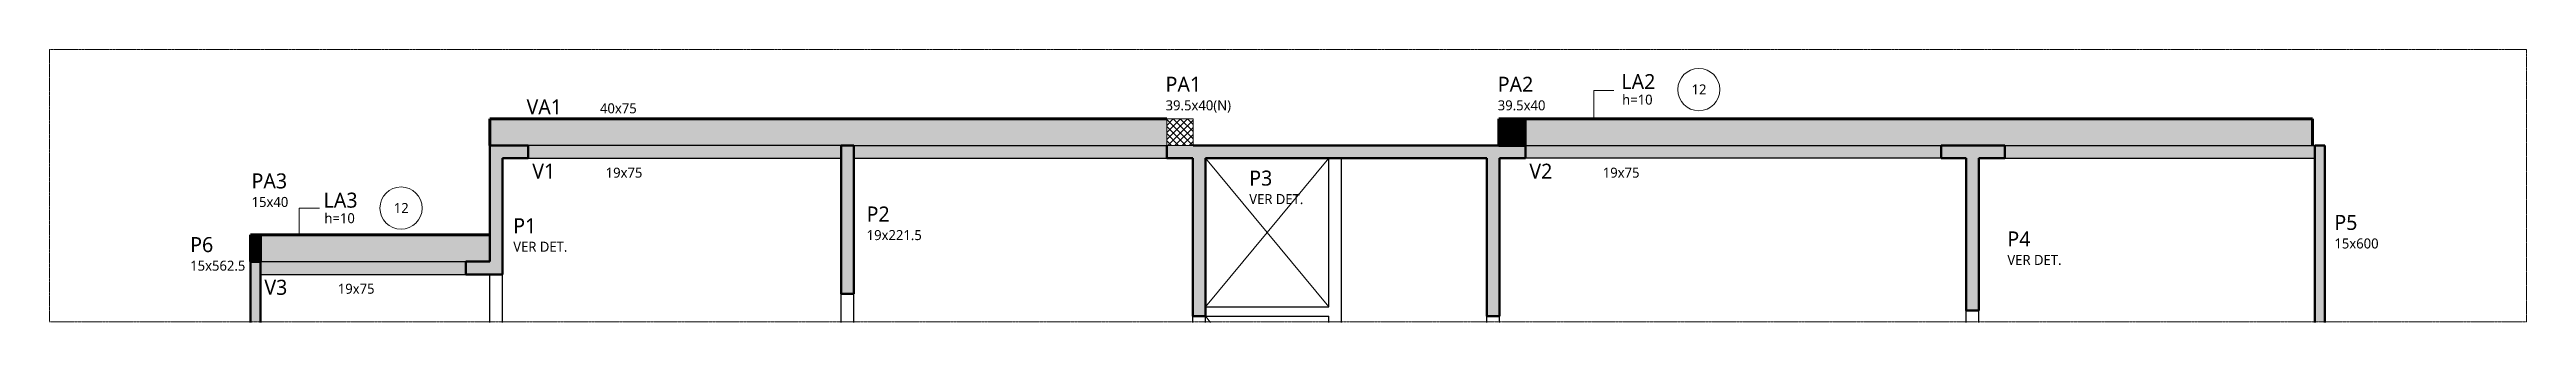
# Model space of a CAD drawing. Header units: centimetres. Extents: x -1981 to 73905, y -3196 to 88043.
# Drawn here: x 52894 to 56604, y 443 to 851 of the extents above; entities that cross this region are included whole.
import ezdxf

# ---------------------------------------------------------------- set-up
doc = ezdxf.new("R2010")
doc.units = ezdxf.units.CM
doc.linetypes.add('Hidden', pattern=[0.714375, 0.47625, -0.238125])
doc.layers.add('A-DETL', color=7, linetype='Continuous', lineweight=18, true_color=0x00a600)
for name, color, linetype, lineweight in [('A-DETL-GENF', 7, 'Continuous', 18), ('A-FLOR', 7, 'Continuous', 25), ('A-FLOR-IDEN', 7, 'Continuous', 9), ('S-BEAM', 7, 'Continuous', 25), ('S-BEAM-IDEN', 7, 'Continuous', 9), ('S-COLS', 7, 'Continuous', 25), ('S-COLS-IDEN', 7, 'Continuous', 9)]:
    doc.layers.add(name, color=color, linetype=linetype, lineweight=lineweight)
doc.styles.add('Gadugi', font='gadugi.ttf', dxfattribs={"height": 15})
doc.styles.add('Gadugi_2', font='gadugi.ttf', dxfattribs={"height": 0.2})
doc.styles.add('Gadugi_3', font='gadugi.ttf', dxfattribs={"height": 22.5})

msp = doc.modelspace()

# ---------------------------------------------------------------- texts
at = {"layer": 'A-FLOR-IDEN', "attachment_point": 1}
for s, insert, char_height, width, style in [('h=10', (55249.56, 783.27), 15, 59.5253, 'Gadugi'), ('LA2', (55248.39, 813.98), 22.5, 63.7342, 'Gadugi_3'), ('12', (55353.49, 798.48), 15, 27.6582, 'Gadugi'), ('LA3', (53304.55, 636.74), 22.5, 63.7342, 'Gadugi_3'), ('h=10', (53305.72, 606.03), 15, 59.5253, 'Gadugi'), ('12', (53409.65, 621.25), 15, 27.6582, 'Gadugi')]:
    msp.add_mtext(s, dxfattribs=dict(at, insert=insert, char_height=char_height, width=width, style=style))
at = {"layer": 'S-BEAM-IDEN', "attachment_point": 1}
for s, insert, char_height, width, style in [('VA1', (53608.55, 776.24), 22.5, 69.7468, 'Gadugi_3'), ('40x75', (53718.5, 770.33), 15, 67.3417, 'Gadugi'), ('V1', (53617.07, 680.03), 22.5, 45.0949, 'Gadugi_3'), ('19x75', (53727.02, 674.12), 15, 67.3417, 'Gadugi'), ('V2', (55110.56, 680.03), 22.5, 45.0949, 'Gadugi_3'), ('19x75', (55220.51, 674.12), 15, 67.3417, 'Gadugi'), ('V3', (53215.83, 506.46), 22.5, 45.0949, 'Gadugi_3'), ('19x75', (53325.78, 500.56), 15, 67.3417, 'Gadugi')]:
    msp.add_mtext(s, dxfattribs=dict(at, insert=insert, char_height=char_height, width=width, style=style))
at = {"layer": 'S-COLS-IDEN', "attachment_point": 1}
for s, insert, char_height, width, style in [('PA1', (54565.71, 810.01), 22.5, 67.3417, 'Gadugi_3'), ('PA2', (55063.21, 810.01), 22.5, 67.3417, 'Gadugi_3'), ('39.5x40(N)', (54565.71, 774.78), 15, 121.4557, 'Gadugi'), ('39.5x40', (55063.21, 774.78), 15, 86.5822, 'Gadugi'), ('P3', (54691.01, 669.72), 22.5, 42.6899, 'Gadugi_3'), ('PA3', (53196.65, 665.53), 22.5, 67.3417, 'Gadugi_3'), ('15x40', (53196.65, 630.29), 15, 67.3417, 'Gadugi'), ('P1', (53588.61, 598.48), 22.5, 42.6899, 'Gadugi_3'), ('P2', (54117.94, 616.03), 22.5, 42.6899, 'Gadugi_3'), ('P5', (56316.36, 603.48), 22.5, 42.6899, 'Gadugi_3'), ('P6', (53104.71, 570.26), 22.5, 42.6899, 'Gadugi_3'), ('19x221.5', (54117.94, 580.79), 15, 100.4114, 'Gadugi'), ('P4', (55826.58, 578.72), 22.5, 42.6899, 'Gadugi_3'), ('15x600', (56316.36, 568.24), 15, 81.1709, 'Gadugi'), ('15x562.5', (53104.71, 535.03), 15, 100.4114, 'Gadugi')]:
    msp.add_mtext(s, dxfattribs=dict(at, insert=insert, char_height=char_height, width=width, style=style))

# ---------------------------------------------------------------- blocks, each defined once
blk = doc.blocks.new('TQS - Pilar Polig_5 - TQS Column-2591318-DM G 010 - DETALHE NORTE PAV 17')
at = {"layer": 'S-COLS', "true_color": 0x808080}
blk.add_hatch(color=8, dxfattribs=at).paths.add_polyline_path([(-9.3, 150.1), (-9.3, -77.5), (-48, -77.5), (-48, -96.5), (47, -96.5), (47, -77.5), (9.7, -77.5), (9.7, 150.1)], flags=0)
at = {"layer": 'S-COLS', "lineweight": 50}
for p, q in [((-9.3, -77.5), (-9.3, 150.1)), ((-9.3, 150.1), (9.7, 150.1)), ((9.7, 150.1), (9.7, -77.5)), ((-48, -96.5), (-48, -77.5)), ((-48, -77.5), (-9.3, -77.5)), ((47, -96.5), (-48, -96.5)), ((9.7, -77.5), (47, -77.5)), ((47, -77.5), (47, -96.5))]:
    blk.add_line(p, q, dxfattribs=at)
blk = doc.blocks.new('PED_TAG_PILAR_R04 - PILAR VER DET_-2523782-DM G 010 - DETALHE NORTE PAV 17')
at = {"layer": 'S-COLS-IDEN', "insert": (0.115, -0.633), "char_height": 0.2, "width": 1.37089, "attachment_point": 1, "style": 'Gadugi_2'}
blk.add_mtext('VER DET.', dxfattribs=at)
blk = doc.blocks.new('PED_TAG_LAJE_R03 - TÍTULO_ESPESSURA_REBAIXO _LADO_-2582900-DM G 010 - DETALHE NORTE PAV 17')
at = {"layer": 'A-FLOR-IDEN'}
blk.add_circle((1.073, 0), 0.421, dxfattribs=at)

# ---------------------------------------------------------------- hatches: boundary and pattern name
at = {"layer": 'A-DETL-GENF', "true_color": 0x0000ff}
h = msp.add_hatch(dxfattribs=at)
h.set_pattern_fill('FP_6', color=5, style=0, pattern_type=2)
h.set_pattern_definition([(45, (54953.694, 1516), (-5.3033, 5.3033), []), (135, (54953.694, 1516), (-5.3033, -5.3033), [])])
h.paths.add_polyline_path([(54606.85, 707.12), (54606.85, 747.12), (54567.35, 747.12), (54567.35, 707.12)], flags=0)
at = {"layer": 'A-FLOR', "true_color": 0xffffcc}
for points in [[(55676.83, 707.12), (56283.34, 707.12), (56283.34, 747.12), (55104.35, 747.12), (55104.35, 707.12), (55104.57, 707.12)], [(53553.33, 533.55), (53553.33, 573.55), (53209.83, 573.55), (53209.83, 533.55), (53517.58, 533.55)]]:
    msp.add_hatch(color=7, dxfattribs=at).paths.add_polyline_path(points, flags=0)
at = {"layer": 'S-BEAM', "true_color": 0xffffcc}
for points in [[(53611.08, 707.12), (54567.35, 707.12), (54567.35, 747.12), (53553.35, 747.12), (53553.35, 707.12), (53572.33, 707.12)], [(53821.26, 688.12), (54079.83, 688.12), (54079.83, 707.12), (53611.08, 707.12), (53611.08, 688.12)], [(54098.83, 688.12), (54567.58, 688.12), (54567.58, 707.12), (54098.83, 707.12)], [(55104.57, 688.12), (55727.59, 688.12), (55727.59, 707.12), (55104.57, 707.12)], [(55822.59, 688.12), (56286.84, 688.12), (56286.84, 707.12), (55822.59, 707.12)], [(53517.58, 514.55), (53517.58, 533.55), (53209.83, 533.55), (53209.83, 514.55)]]:
    msp.add_hatch(color=7, dxfattribs=at).paths.add_polyline_path(points, flags=0)
at = {"layer": 'S-COLS', "true_color": 0x808080}
for points in [[(55104.35, 707.12), (55104.35, 747.12), (55064.85, 747.12), (55064.85, 707.12)], [(53517.58, 514.55), (53572.33, 514.55), (53572.33, 688.12), (53611.08, 688.12), (53611.08, 707.12), (53553.33, 707.12), (53553.33, 533.55), (53517.58, 533.55)], [(54098.83, 485.65), (54098.83, 707.12), (54079.83, 707.12), (54079.83, 485.65)], [(55046.83, 452.12), (55065.83, 452.12), (55065.83, 688.12), (55104.57, 688.12), (55104.57, 707.12), (54567.58, 707.12), (54567.58, 688.12), (54606.33, 688.12), (54606.33, 452.12), (54625.33, 452.12), (54625.33, 688.12), (55046.83, 688.12)], [(56301.84, 442.74), (56301.84, 707.12), (56286.84, 707.12), (56286.84, 442.74)], [(53209.83, 533.55), (53209.83, 573.55), (53194.83, 573.55), (53194.83, 533.55)], [(53209.83, 442.74), (53209.83, 533.55), (53194.83, 533.55), (53194.83, 442.74)]]:
    msp.add_hatch(color=8, dxfattribs=at).paths.add_polyline_path(points, flags=0)

# ---------------------------------------------------------------- linework, layer by layer
at = {"layer": 'A-DETL', "color": 7, "linetype": 'Hidden'}
for p, q in [((52894.05, 850.56), (52894.05, 443.56)), ((56604.05, 850.56), (52894.05, 850.56)), ((56604.05, 443.56), (56604.05, 850.56)), ((52894.05, 443.56), (56604.05, 443.56))]:
    msp.add_line(p, q, dxfattribs=at)
at = {"layer": 'A-DETL', "color": 7}
for p, q in [((55207.13, 749.36), (55207.13, 789.36)), ((55207.13, 789.36), (55237.13, 789.36)), ((54567.35, 747.12), (54567.35, 707.12)), ((54606.85, 747.12), (54567.35, 747.12)), ((54606.85, 707.12), (54606.85, 747.12)), ((54567.35, 707.12), (54606.85, 707.12)), ((54810.33, 466.12), (54625.33, 688.12)), ((54810.33, 688.12), (54625.33, 466.12)), ((53268.18, 573.55), (53268.18, 613.55)), ((53268.18, 613.55), (53298.18, 613.55)), ((54625.33, 452.12), (54633.11, 442.74))]:
    msp.add_line(p, q, dxfattribs=at)
at = {"layer": 'A-FLOR', "color": 190, "lineweight": 70, "true_color": 0x8000ff}
for p, q in [((55104.35, 747.12), (56283.34, 747.12)), ((56283.34, 747.12), (56283.34, 707.12)), ((53209.83, 573.55), (53553.33, 573.55))]:
    msp.add_line(p, q, dxfattribs=at)
at = {"layer": 'S-BEAM', "color": 190, "lineweight": 70, "true_color": 0x8000ff}
for q in [(53553.35, 707.12), (54567.35, 747.12)]:
    msp.add_line((53553.35, 747.12), q, dxfattribs=at)
at = {"layer": 'S-BEAM'}
for p, q in [((54079.83, 707.12), (53611.08, 707.12)), ((54098.83, 707.12), (54567.35, 707.12)), ((55104.57, 707.12), (55727.59, 707.12)), ((55822.59, 707.12), (56286.84, 707.12)), ((53611.08, 688.12), (54079.83, 688.12)), ((54098.83, 688.12), (54567.58, 688.12)), ((54810.33, 466.12), (54810.33, 688.12)), ((54829.33, 442.74), (54829.33, 688.12)), ((55727.59, 688.12), (55104.57, 688.12)), ((55822.59, 688.12), (56286.84, 688.12)), ((53209.83, 533.55), (53517.58, 533.55)), ((53209.83, 514.55), (53517.58, 514.55)), ((53553.33, 442.74), (53553.33, 514.55)), ((53572.33, 442.74), (53572.33, 514.55)), ((54079.83, 442.74), (54079.83, 485.65)), ((54098.83, 442.74), (54098.83, 485.65)), ((54606.33, 442.74), (54606.33, 452.12)), ((54625.33, 466.12), (54810.33, 466.12)), ((54625.33, 442.74), (54625.33, 452.12)), ((54625.33, 452.12), (54810.33, 452.12)), ((54810.33, 442.74), (54810.33, 452.12)), ((55046.83, 442.74), (55046.83, 452.12)), ((55065.83, 442.74), (55065.83, 452.12)), ((55764.84, 442.74), (55764.84, 460.55)), ((55783.84, 442.74), (55783.84, 460.55))]:
    msp.add_line(p, q, dxfattribs=at)
at = {"layer": 'S-COLS', "color": 190, "lineweight": 70, "true_color": 0x8000ff}
for p, q in [((55064.85, 707.12), (55064.85, 747.12)), ((55064.85, 747.12), (55104.35, 747.12)), ((55104.35, 747.12), (55104.35, 707.12)), ((55104.35, 707.12), (55064.85, 707.12)), ((53194.83, 533.55), (53194.83, 573.55)), ((53194.83, 573.55), (53209.83, 573.55)), ((53209.83, 573.55), (53209.83, 533.55)), ((53209.83, 533.55), (53194.83, 533.55))]:
    msp.add_line(p, q, dxfattribs=at)
at = {"layer": 'S-COLS', "lineweight": 50}
for p, q in [((53553.33, 533.55), (53553.33, 707.12)), ((53553.33, 707.12), (53611.08, 707.12)), ((53611.08, 707.12), (53611.08, 688.12)), ((54079.83, 485.65), (54079.83, 707.12)), ((54079.83, 707.12), (54098.83, 707.12)), ((54098.83, 707.12), (54098.83, 485.65)), ((54567.58, 688.12), (54567.58, 707.12)), ((54606.85, 707.12), (55104.57, 707.12)), ((55104.57, 707.12), (55104.57, 688.12)), ((56286.84, 442.74), (56286.84, 707.12)), ((56286.84, 707.12), (56301.84, 707.12)), ((56301.84, 707.12), (56301.84, 442.74)), ((53611.08, 688.12), (53572.33, 688.12)), ((53572.33, 688.12), (53572.33, 514.55)), ((54606.33, 688.12), (54567.58, 688.12)), ((54606.33, 452.12), (54606.33, 688.12)), ((55046.83, 688.12), (54625.33, 688.12)), ((54625.33, 688.12), (54625.33, 452.12)), ((55046.83, 452.12), (55046.83, 688.12)), ((55104.57, 688.12), (55065.83, 688.12)), ((55065.83, 688.12), (55065.83, 452.12)), ((53194.83, 442.74), (53194.83, 533.55)), ((53194.83, 533.55), (53209.83, 533.55)), ((53209.83, 533.55), (53209.83, 442.74)), ((53517.58, 514.55), (53517.58, 533.55)), ((53517.58, 533.55), (53553.33, 533.55)), ((53572.33, 514.55), (53517.58, 514.55)), ((54098.83, 485.65), (54079.83, 485.65)), ((54625.33, 452.12), (54606.33, 452.12)), ((55065.83, 452.12), (55046.83, 452.12))]:
    msp.add_line(p, q, dxfattribs=at)

# ---------------------------------------------------------------- block references
at = {"layer": 'A-FLOR-IDEN', "xscale": 74.99999999999996, "yscale": 74.99999999999996, "zscale": 74.99999999999996}
for p in [(55283.96, 790.83), (53340.12, 613.59)]:
    msp.add_blockref('PED_TAG_LAJE_R03 - TÍTULO_ESPESSURA_REBAIXO _LADO_-2582900-DM G 010 - DETALHE NORTE PAV 17', p, dxfattribs=at)
at = {"layer": 'S-COLS', "rotation": 180}
msp.add_blockref('TQS - Pilar Polig_5 - TQS Column-2591318-DM G 010 - DETALHE NORTE PAV 17', (55774.56, 610.64), dxfattribs=at)
at = {"layer": 'S-COLS-IDEN', "xscale": 74.99999999999996, "yscale": 74.99999999999996, "zscale": 74.99999999999996}
for p in [(54682.39, 682.07), (53580, 610.83), (55817.97, 591.08)]:
    msp.add_blockref('PED_TAG_PILAR_R04 - PILAR VER DET_-2523782-DM G 010 - DETALHE NORTE PAV 17', p, dxfattribs=at)

msp.set_redraw_order([(e.dxf.handle, doc.entitydb.next_handle()) for e in msp.query("TEXT MTEXT ATTDEF DIMENSION ARC_DIMENSION")])  # texts and dimensions are drawn at this point

doc.saveas('drawing.dxf')
